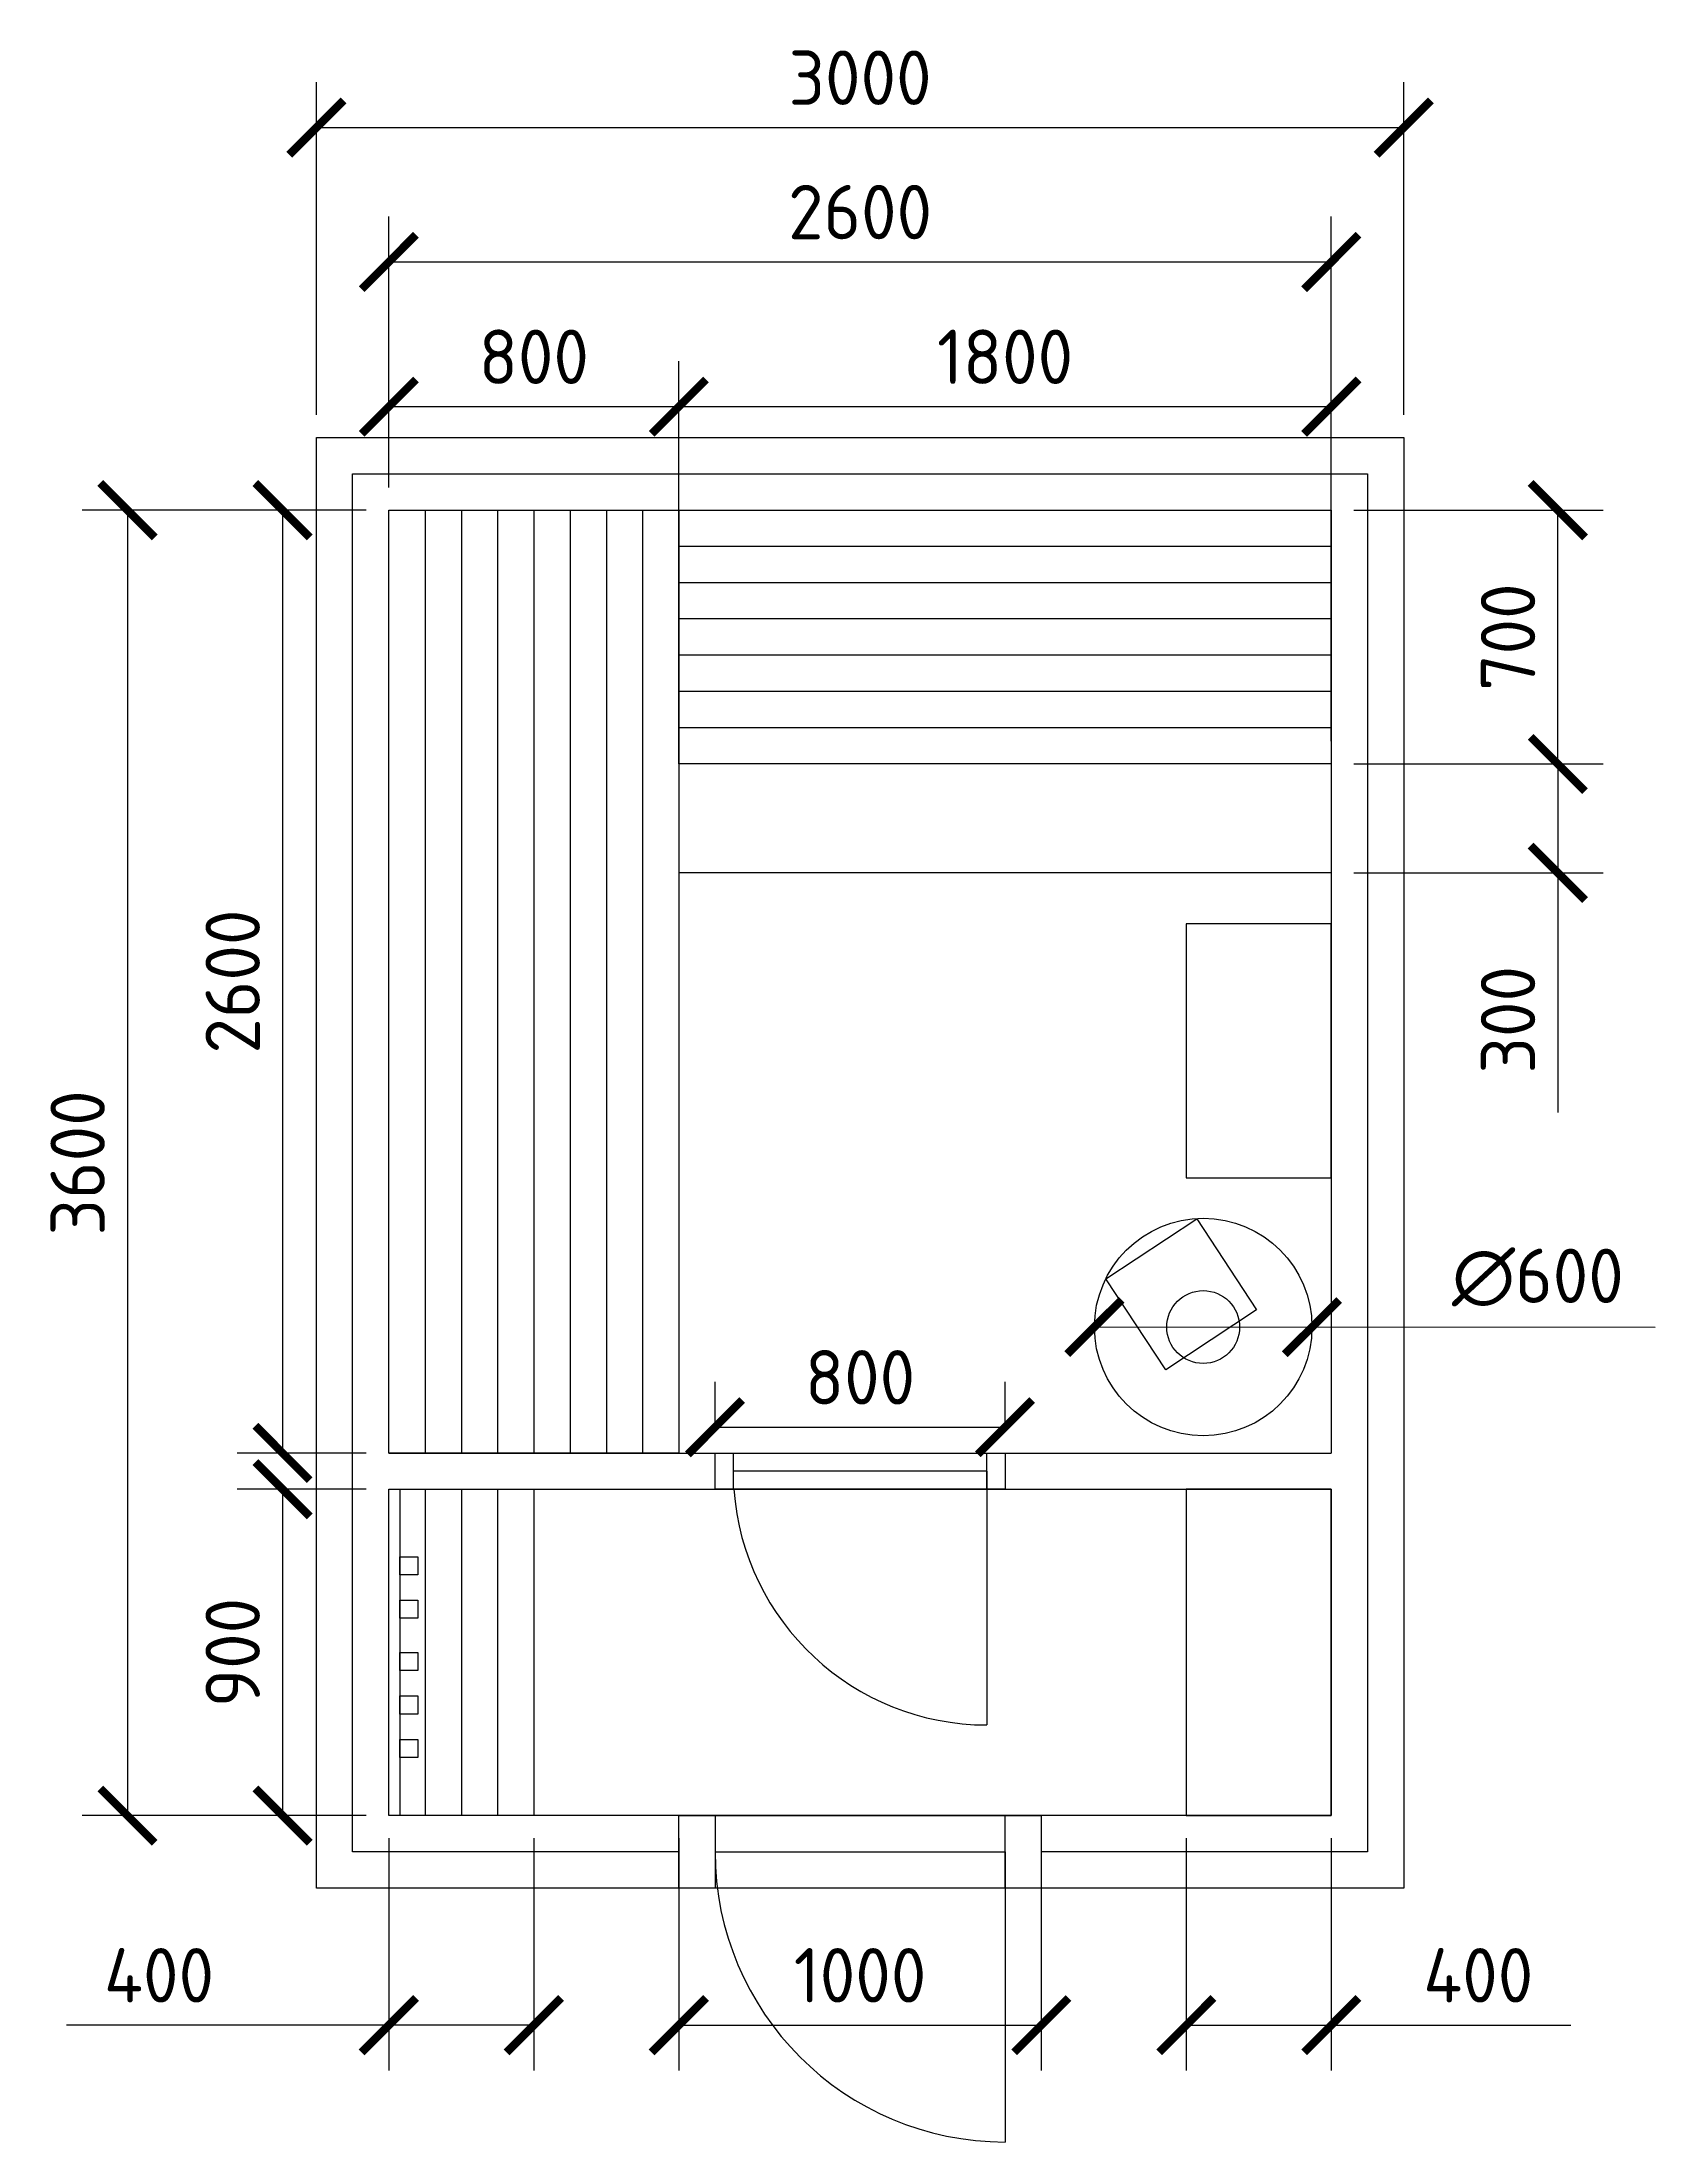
# Model space of a CAD drawing. Header units: millimetres. Extents: x -14813 to 141433, y -60308 to 84383.
# Drawn here: x -6516 to -2066, y 13647 to 19438 of the extents above; entities that cross this region are included whole.
import ezdxf

# ---------------------------------------------------------------- set-up
doc = ezdxf.new("R2010")
doc.units = ezdxf.units.MM
for name, color, linetype, lineweight in [('двери', 5, 'Continuous', 25), ('мебель', 44, 'Continuous', 25), ('оборудование', 30, 'Continuous', 25), ('размер', 1, 'Continuous', 25), ('стены', 7, 'Continuous', 25)]:
    doc.layers.add(name, color=color, linetype=linetype, lineweight=lineweight)
doc.styles.add('Аннотативный', font='')
doc.styles.get('Аннотативный').set_extended_font_data('GOST Common')
doc.dimstyles.new('Аннотативный', dxfattribs={"dimscale": 0, "dimtxt": 1.5, "dimasz": 1.5, "dimexe": 1.25, "dimexo": 0.625, "dimtad": 1, "dimdec": 0, "dimtxsty": 'Аннотативный', "dimblk": 'ARCHTICK', "dimcen": 2.5, "dimadec": 0, "dimazin": 0, "dimtfac": 1, "dimtdec": 0, "dimtmove": 0, "dimatfit": 3, "dimldrblk": 'CLOSEDBLANK', "dimfxl": 1, "dimarcsym": 0})

# ---------------------------------------------------------------- blocks, each defined once
blk = doc.blocks.new('_ArchTick')
at = {"color": 0, "linetype": 'ByBlock', "const_width": 0.15}
blk.add_lwpolyline([(-0.5, -0.5), (0.5, 0.5)], dxfattribs=at)
blk = doc.blocks.new('*D104')
at = {"layer": 'Defpoints', "color": 0, "transparency": 16777216}
for p in [(-2758.8, 19202.2), (-5758.8, 18347.2), (-2758.8, 18347.2)]:
    blk.add_point(p, dxfattribs=at)
at = {"layer": 'размер', "color": 0, "lineweight": -2, "transparency": 16777216}
for p, q in [((-5758.8, 18409.7), (-5758.8, 19327.2)), ((-2758.8, 18409.7), (-2758.8, 19327.2)), ((-5758.8, 19202.2), (-2758.8, 19202.2))]:
    blk.add_line(p, q, dxfattribs=at)
at = {"layer": 'размер', "color": 0, "lineweight": -2, "transparency": 16777216, "xscale": 150, "yscale": 150, "zscale": 150, "rotation": 180}
blk.add_blockref('_ArchTick', (-5758.8, 19202.2), dxfattribs=at)
at = {"layer": 'размер', "color": 0, "lineweight": -2, "transparency": 16777216, "xscale": 150, "yscale": 150, "zscale": 150}
blk.add_blockref('_ArchTick', (-2758.8, 19202.2), dxfattribs=at)
at = {"layer": 'размер', "color": 0, "transparency": 16777216, "insert": (-4258.8, 19339.7), "char_height": 150, "attachment_point": 5, "style": 'Аннотативный'}
blk.add_mtext('3000', dxfattribs=at)
blk = doc.blocks.new('_ClosedBlank')
at = {"color": 0, "linetype": 'ByBlock', "lineweight": -2}
for p, q in [((-1, 0.2), (0, 0)), ((-1, 0.2), (-1, -0.2)), ((0, 0), (-1, -0.2))]:
    blk.add_line(p, q, dxfattribs=at)
blk = doc.blocks.new('*D106')
at = {"layer": 'Defpoints', "color": 0, "transparency": 16777216}
for p in [(-2958.8, 18831.7), (-5558.8, 18147.2), (-2958.8, 18147.2)]:
    blk.add_point(p, dxfattribs=at)
at = {"layer": 'размер', "color": 0, "lineweight": -2, "transparency": 16777216}
for p, q in [((-5558.8, 18209.7), (-5558.8, 18956.7)), ((-2958.8, 18209.7), (-2958.8, 18956.7)), ((-5558.8, 18831.7), (-2958.8, 18831.7))]:
    blk.add_line(p, q, dxfattribs=at)
at = {"layer": 'размер', "color": 0, "lineweight": -2, "transparency": 16777216, "xscale": 150, "yscale": 150, "zscale": 150, "rotation": 180}
blk.add_blockref('_ArchTick', (-5558.8, 18831.7), dxfattribs=at)
at = {"layer": 'размер', "color": 0, "lineweight": -2, "transparency": 16777216, "xscale": 150, "yscale": 150, "zscale": 150}
blk.add_blockref('_ArchTick', (-2958.8, 18831.7), dxfattribs=at)
at = {"layer": 'размер', "color": 0, "transparency": 16777216, "insert": (-4258.8, 18969.2), "char_height": 150, "attachment_point": 5, "style": 'Аннотативный'}
blk.add_mtext('2600', dxfattribs=at)
blk = doc.blocks.new('*D107')
at = {"layer": 'Defpoints', "color": 0, "transparency": 16777216}
for p in [(-5558.8, 18147.2), (-6279.8, 14547.2), (-5558.8, 14547.2)]:
    blk.add_point(p, dxfattribs=at)
at = {"layer": 'размер', "color": 0, "lineweight": -2, "transparency": 16777216}
for p, q in [((-5621.3, 18147.2), (-6404.8, 18147.2)), ((-6279.8, 18147.2), (-6279.8, 14547.2)), ((-5621.3, 14547.2), (-6404.8, 14547.2))]:
    blk.add_line(p, q, dxfattribs=at)
at = {"layer": 'размер', "color": 0, "lineweight": -2, "transparency": 16777216, "xscale": 150, "yscale": 150, "zscale": 150}
for p, rotation in [((-6279.8, 18147.2), 90), ((-6279.8, 14547.2), 270)]:
    blk.add_blockref('_ArchTick', p, dxfattribs=dict(at, rotation=rotation))
at = {"layer": 'размер', "color": 0, "transparency": 16777216, "insert": (-6417.3, 16347.2), "char_height": 150, "attachment_point": 5, "rotation": 90, "style": 'Аннотативный'}
blk.add_mtext('3600', dxfattribs=at)
blk = doc.blocks.new('*D108')
at = {"layer": 'Defpoints', "color": 0, "transparency": 16777216}
for p in [(-4758.8, 18432.6), (-5558.8, 18147.2), (-4758.8, 18147.2)]:
    blk.add_point(p, dxfattribs=at)
at = {"layer": 'размер', "color": 0, "lineweight": -2, "transparency": 16777216}
for p, q in [((-5558.8, 18209.7), (-5558.8, 18557.6)), ((-4758.8, 18209.7), (-4758.8, 18557.6)), ((-5558.8, 18432.6), (-4758.8, 18432.6))]:
    blk.add_line(p, q, dxfattribs=at)
at = {"layer": 'размер', "color": 0, "lineweight": -2, "transparency": 16777216, "xscale": 150, "yscale": 150, "zscale": 150, "rotation": 180}
blk.add_blockref('_ArchTick', (-5558.8, 18432.6), dxfattribs=at)
at = {"layer": 'размер', "color": 0, "lineweight": -2, "transparency": 16777216, "xscale": 150, "yscale": 150, "zscale": 150}
blk.add_blockref('_ArchTick', (-4758.8, 18432.6), dxfattribs=at)
at = {"layer": 'размер', "color": 0, "transparency": 16777216, "insert": (-5158.8, 18570.1), "char_height": 150, "attachment_point": 5, "style": 'Аннотативный'}
blk.add_mtext('800', dxfattribs=at)
blk = doc.blocks.new('*D109')
at = {"layer": 'Defpoints', "color": 0, "transparency": 16777216}
for p in [(-5558.8, 18147.2), (-5852, 15547.2), (-5558.8, 15547.2)]:
    blk.add_point(p, dxfattribs=at)
at = {"layer": 'размер', "color": 0, "lineweight": -2, "transparency": 16777216}
for p, q in [((-5621.3, 18147.2), (-5977, 18147.2)), ((-5852, 18147.2), (-5852, 15547.2)), ((-5621.3, 15547.2), (-5977, 15547.2))]:
    blk.add_line(p, q, dxfattribs=at)
at = {"layer": 'размер', "color": 0, "lineweight": -2, "transparency": 16777216, "xscale": 150, "yscale": 150, "zscale": 150}
for p, rotation in [((-5852, 18147.2), 90), ((-5852, 15547.2), 270)]:
    blk.add_blockref('_ArchTick', p, dxfattribs=dict(at, rotation=rotation))
at = {"layer": 'размер', "color": 0, "transparency": 16777216, "insert": (-5989.5, 16847.2), "char_height": 150, "attachment_point": 5, "rotation": 90, "style": 'Аннотативный'}
blk.add_mtext('2600', dxfattribs=at)
blk = doc.blocks.new('*D110')
at = {"layer": 'Defpoints', "color": 0, "transparency": 16777216}
for p in [(-5558.8, 15447.2), (-5852, 14547.2), (-5558.8, 14547.2)]:
    blk.add_point(p, dxfattribs=at)
at = {"layer": 'размер', "color": 0, "lineweight": -2, "transparency": 16777216}
for p, q in [((-5621.3, 15447.2), (-5977, 15447.2)), ((-5852, 15447.2), (-5852, 14547.2)), ((-5621.3, 14547.2), (-5977, 14547.2))]:
    blk.add_line(p, q, dxfattribs=at)
at = {"layer": 'размер', "color": 0, "lineweight": -2, "transparency": 16777216, "xscale": 150, "yscale": 150, "zscale": 150}
for p, rotation in [((-5852, 15447.2), 90), ((-5852, 14547.2), 270)]:
    blk.add_blockref('_ArchTick', p, dxfattribs=dict(at, rotation=rotation))
at = {"layer": 'размер', "color": 0, "transparency": 16777216, "insert": (-5989.5, 14997.2), "char_height": 150, "attachment_point": 5, "rotation": 90, "style": 'Аннотативный'}
blk.add_mtext('900', dxfattribs=at)
blk = doc.blocks.new('*D111')
at = {"layer": 'Defpoints', "color": 0, "transparency": 16777216}
for p in [(-3858.8, 15618.5), (-4658.8, 15547.2), (-3858.8, 15547.2)]:
    blk.add_point(p, dxfattribs=at)
at = {"layer": 'размер', "color": 0, "lineweight": -2, "transparency": 16777216}
for p, q in [((-4658.8, 15609.7), (-4658.8, 15743.5)), ((-3858.8, 15609.7), (-3858.8, 15743.5)), ((-4658.8, 15618.5), (-3858.8, 15618.5))]:
    blk.add_line(p, q, dxfattribs=at)
at = {"layer": 'размер', "color": 0, "lineweight": -2, "transparency": 16777216, "xscale": 150, "yscale": 150, "zscale": 150, "rotation": 180}
blk.add_blockref('_ArchTick', (-4658.8, 15618.5), dxfattribs=at)
at = {"layer": 'размер', "color": 0, "lineweight": -2, "transparency": 16777216, "xscale": 150, "yscale": 150, "zscale": 150}
blk.add_blockref('_ArchTick', (-3858.8, 15618.5), dxfattribs=at)
at = {"layer": 'размер', "color": 0, "transparency": 16777216, "insert": (-4258.8, 15756), "char_height": 150, "attachment_point": 5, "style": 'Аннотативный'}
blk.add_mtext('800', dxfattribs=at)
blk = doc.blocks.new('*D112')
at = {"layer": 'Defpoints', "color": 0, "transparency": 16777216}
for p in [(-5558.8, 14547.2), (-5158.8, 14547.2), (-5158.8, 13969.5)]:
    blk.add_point(p, dxfattribs=at)
at = {"layer": 'размер', "color": 0, "lineweight": -2, "transparency": 16777216}
for p, q in [((-5558.8, 14484.7), (-5558.8, 13844.5)), ((-5158.8, 14484.7), (-5158.8, 13844.5)), ((-5558.8, 13969.5), (-6448, 13969.5)), ((-5158.8, 13969.5), (-5558.8, 13969.5))]:
    blk.add_line(p, q, dxfattribs=at)
at = {"layer": 'размер', "color": 0, "lineweight": -2, "transparency": 16777216, "xscale": 150, "yscale": 150, "zscale": 150, "rotation": 180}
blk.add_blockref('_ArchTick', (-5558.8, 13969.5), dxfattribs=at)
at = {"layer": 'размер', "color": 0, "lineweight": -2, "transparency": 16777216, "xscale": 150, "yscale": 150, "zscale": 150}
blk.add_blockref('_ArchTick', (-5158.8, 13969.5), dxfattribs=at)
at = {"layer": 'размер', "color": 0, "transparency": 16777216, "insert": (-6192.7, 14107), "char_height": 150, "attachment_point": 5, "style": 'Аннотативный'}
blk.add_mtext('400', dxfattribs=at)
blk = doc.blocks.new('*D113')
at = {"layer": 'Defpoints', "color": 0, "transparency": 16777216}
for p in [(-4758.8, 14547.2), (-3758.8, 14547.2), (-3758.8, 13969.5)]:
    blk.add_point(p, dxfattribs=at)
at = {"layer": 'размер', "color": 0, "lineweight": -2, "transparency": 16777216}
for p, q in [((-4758.8, 14484.7), (-4758.8, 13844.5)), ((-3758.8, 14484.7), (-3758.8, 13844.5)), ((-4758.8, 13969.5), (-3758.8, 13969.5))]:
    blk.add_line(p, q, dxfattribs=at)
at = {"layer": 'размер', "color": 0, "lineweight": -2, "transparency": 16777216, "xscale": 150, "yscale": 150, "zscale": 150, "rotation": 180}
blk.add_blockref('_ArchTick', (-4758.8, 13969.5), dxfattribs=at)
at = {"layer": 'размер', "color": 0, "lineweight": -2, "transparency": 16777216, "xscale": 150, "yscale": 150, "zscale": 150}
blk.add_blockref('_ArchTick', (-3758.8, 13969.5), dxfattribs=at)
at = {"layer": 'размер', "color": 0, "transparency": 16777216, "insert": (-4258.8, 14107), "char_height": 150, "attachment_point": 5, "style": 'Аннотативный'}
blk.add_mtext('1000', dxfattribs=at)
blk = doc.blocks.new('*D114')
at = {"layer": 'Defpoints', "color": 0, "transparency": 16777216}
for p in [(-3358.8, 14547.2), (-2958.8, 14547.2), (-2958.8, 13969.5)]:
    blk.add_point(p, dxfattribs=at)
at = {"layer": 'размер', "color": 0, "lineweight": -2, "transparency": 16777216}
for p, q in [((-3358.8, 14484.7), (-3358.8, 13844.5)), ((-2958.8, 14484.7), (-2958.8, 13844.5)), ((-3358.8, 13969.5), (-2958.8, 13969.5)), ((-2958.8, 13969.5), (-2298, 13969.5))]:
    blk.add_line(p, q, dxfattribs=at)
at = {"layer": 'размер', "color": 0, "lineweight": -2, "transparency": 16777216, "xscale": 150, "yscale": 150, "zscale": 150, "rotation": 180}
blk.add_blockref('_ArchTick', (-3358.8, 13969.5), dxfattribs=at)
at = {"layer": 'размер', "color": 0, "lineweight": -2, "transparency": 16777216, "xscale": 150, "yscale": 150, "zscale": 150}
blk.add_blockref('_ArchTick', (-2958.8, 13969.5), dxfattribs=at)
at = {"layer": 'размер', "color": 0, "transparency": 16777216, "insert": (-2553.4, 14107), "char_height": 150, "attachment_point": 5, "style": 'Аннотативный'}
blk.add_mtext('400', dxfattribs=at)
blk = doc.blocks.new('*D115')
at = {"layer": 'Defpoints', "color": 0, "transparency": 16777216}
for p in [(-3612.2, 15894.8), (-3012.2, 15894.2)]:
    blk.add_point(p, dxfattribs=at)
at = {"layer": 'размер', "color": 0, "lineweight": -2, "transparency": 16777216}
for p in [(-3612.2, 15894.8), (-2065.8, 15893.1)]:
    blk.add_line(p, (-3012.2, 15894.2), dxfattribs=at)
at = {"layer": 'размер', "color": 0, "lineweight": -2, "transparency": 16777216, "xscale": 150, "yscale": 150, "zscale": 150}
for p, rotation in [((-3612.2, 15894.8), 359.9385579552658), ((-3012.2, 15894.2), 179.9385579552658)]:
    blk.add_blockref('_ArchTick', p, dxfattribs=dict(at, rotation=rotation))
at = {"layer": 'размер', "color": 0, "transparency": 16777216, "insert": (-2388.8, 16031), "char_height": 150, "attachment_point": 5, "rotation": 359.93856, "style": 'Аннотативный'}
blk.add_mtext('∅600', dxfattribs=at)
blk = doc.blocks.new('*D116')
at = {"layer": 'Defpoints', "color": 0, "transparency": 16777216}
for p in [(-2958.8, 17447.2), (-2958.8, 17147.2), (-2333.8, 17147.2)]:
    blk.add_point(p, dxfattribs=at)
at = {"layer": 'размер', "color": 0, "lineweight": -2, "transparency": 16777216}
for p, q in [((-2896.3, 17447.2), (-2208.8, 17447.2)), ((-2333.8, 17447.2), (-2333.8, 17147.2)), ((-2896.3, 17147.2), (-2208.8, 17147.2)), ((-2333.8, 17147.2), (-2333.8, 16486.5))]:
    blk.add_line(p, q, dxfattribs=at)
at = {"layer": 'размер', "color": 0, "lineweight": -2, "transparency": 16777216, "xscale": 150, "yscale": 150, "zscale": 150}
for p, rotation in [((-2333.8, 17447.2), 90), ((-2333.8, 17147.2), 270)]:
    blk.add_blockref('_ArchTick', p, dxfattribs=dict(at, rotation=rotation))
at = {"layer": 'размер', "color": 0, "transparency": 16777216, "insert": (-2471.3, 16741.9), "char_height": 150, "attachment_point": 5, "rotation": 90, "style": 'Аннотативный'}
blk.add_mtext('300', dxfattribs=at)
blk = doc.blocks.new('*D117')
at = {"layer": 'Defpoints', "color": 0, "transparency": 16777216}
for p in [(-2958.8, 18147.2), (-2333.8, 18147.2), (-2958.8, 17447.2)]:
    blk.add_point(p, dxfattribs=at)
at = {"layer": 'размер', "color": 0, "lineweight": -2, "transparency": 16777216}
for p, q in [((-2896.3, 18147.2), (-2208.8, 18147.2)), ((-2333.8, 17447.2), (-2333.8, 18147.2)), ((-2896.3, 17447.2), (-2208.8, 17447.2))]:
    blk.add_line(p, q, dxfattribs=at)
at = {"layer": 'размер', "color": 0, "lineweight": -2, "transparency": 16777216, "xscale": 150, "yscale": 150, "zscale": 150}
for p, rotation in [((-2333.8, 18147.2), 90), ((-2333.8, 17447.2), 270)]:
    blk.add_blockref('_ArchTick', p, dxfattribs=dict(at, rotation=rotation))
at = {"layer": 'размер', "color": 0, "transparency": 16777216, "insert": (-2471.3, 17797.2), "char_height": 150, "attachment_point": 5, "rotation": 90, "style": 'Аннотативный'}
blk.add_mtext('700', dxfattribs=at)
blk = doc.blocks.new('*D118')
at = {"layer": 'Defpoints', "color": 0, "transparency": 16777216}
for p in [(-2958.8, 18432.6), (-4758.8, 17447.2), (-2958.8, 17447.2)]:
    blk.add_point(p, dxfattribs=at)
at = {"layer": 'размер', "color": 0, "lineweight": -2, "transparency": 16777216}
for p, q in [((-4758.8, 17509.7), (-4758.8, 18557.6)), ((-2958.8, 17509.7), (-2958.8, 18557.6)), ((-4758.8, 18432.6), (-2958.8, 18432.6))]:
    blk.add_line(p, q, dxfattribs=at)
at = {"layer": 'размер', "color": 0, "lineweight": -2, "transparency": 16777216, "xscale": 150, "yscale": 150, "zscale": 150, "rotation": 180}
blk.add_blockref('_ArchTick', (-4758.8, 18432.6), dxfattribs=at)
at = {"layer": 'размер', "color": 0, "lineweight": -2, "transparency": 16777216, "xscale": 150, "yscale": 150, "zscale": 150}
blk.add_blockref('_ArchTick', (-2958.8, 18432.6), dxfattribs=at)
at = {"layer": 'размер', "color": 0, "transparency": 16777216, "insert": (-3858.8, 18570.1), "char_height": 150, "attachment_point": 5, "style": 'Аннотативный'}
blk.add_mtext('1800', dxfattribs=at)

msp = doc.modelspace()

# ---------------------------------------------------------------- linework, layer by layer
at = {"layer": 'двери'}
for p, q in [((-4658.8, 14447.2), (-3858.8, 14447.2)), ((-3858.8, 14447.2), (-3858.8, 13647.2))]:
    msp.add_line(p, q, dxfattribs=at)
for points in [[(-4258.8, 15547.2), (-3858.8, 15547.2), (-3858.8, 15447.2), (-4658.8, 15447.2), (-4658.8, 15547.2), (-3858.8, 15547.2)], [(-4658.8, 15547.2), (-4608.8, 15547.2), (-4608.8, 15447.2), (-4658.8, 15447.2), (-4658.8, 15547.2)], [(-3908.8, 15547.2), (-3858.8, 15547.2), (-3858.8, 15447.2), (-3908.8, 15447.2), (-3908.8, 15547.2)], [(-3908.8, 15497.2), (-4608.8, 15497.2)], [(-3908.8, 15497.2), (-3908.8, 14797.2)], [(-4258.8, 14547.2), (-3758.8, 14547.2), (-3758.8, 14347.2), (-4758.8, 14347.2), (-4758.8, 14547.2), (-3758.8, 14547.2)], [(-4758.8, 14547.2), (-4658.8, 14547.2), (-4658.8, 14347.2), (-4758.8, 14347.2), (-4758.8, 14547.2)], [(-3858.8, 14547.2), (-3758.8, 14547.2), (-3758.8, 14347.2), (-3858.8, 14347.2), (-3858.8, 14547.2)]]:
    msp.add_lwpolyline(points, dxfattribs=at)
for centre, radius, start in [((-3908.8, 15497.2), 700, 184.09604), ((-3858.8, 14447.2), 800, 180)]:
    msp.add_arc(centre, radius, start, 270, dxfattribs=at)
at = {"layer": 'мебель'}
for p, q in [((-5458.8, 18147.2), (-5458.8, 15547.2)), ((-5458.8, 18147.2), (-5458.8, 15547.2)), ((-5358.8, 18147.2), (-5358.8, 15547.2)), ((-5258.8, 18147.2), (-5258.8, 15547.2)), ((-5258.8, 18147.2), (-5258.8, 15547.2)), ((-5258.8, 18147.2), (-5258.8, 15547.2)), ((-5158.8, 18147.2), (-5158.8, 15547.2)), ((-5058.8, 18147.2), (-5058.8, 15547.2)), ((-4958.8, 18147.2), (-4958.8, 15547.2)), ((-4858.8, 18147.2), (-4858.8, 15547.2)), ((-2958.8, 18047.2), (-4758.8, 18047.2)), ((-2958.8, 17947.2), (-4758.8, 17947.2)), ((-2958.8, 17847.2), (-4758.8, 17847.2)), ((-2958.8, 17747.2), (-4758.8, 17747.2)), ((-2958.8, 17647.2), (-4758.8, 17647.2)), ((-2958.8, 17547.2), (-4758.8, 17547.2)), ((-2958.8, 17147.2), (-4758.8, 17147.2)), ((-5458.8, 15447.2), (-5458.8, 14547.2)), ((-5358.8, 15447.2), (-5358.8, 14547.2)), ((-5258.8, 15447.2), (-5258.8, 14547.2))]:
    msp.add_line(p, q, dxfattribs=at)
for points in [[(-5558.8, 18147.2), (-4758.8, 18147.2), (-4758.8, 15547.2), (-5558.8, 15547.2), (-5558.8, 18147.2)], [(-4758.8, 18147.2), (-2958.8, 18147.2), (-2958.8, 17447.2), (-4758.8, 17447.2), (-4758.8, 18147.2)], [(-5558.8, 15447.2), (-5158.8, 15447.2), (-5158.8, 14547.2), (-5558.8, 14547.2), (-5558.8, 15447.2)], [(-5558.8, 15447.2), (-5528.8, 15447.2), (-5528.8, 14547.2), (-5558.8, 14547.2), (-5558.8, 15447.2)], [(-2958.8, 15447.2), (-3358.8, 15447.2), (-3358.8, 14547.2), (-2958.8, 14547.2), (-2958.8, 15447.2)], [(-5528.8, 15261.3), (-5478.8, 15261.3), (-5478.8, 15211.3), (-5528.8, 15211.3), (-5528.8, 15261.3)], [(-5528.8, 15141.3), (-5478.8, 15141.3), (-5478.8, 15091.3), (-5528.8, 15091.3), (-5528.8, 15141.3)], [(-5528.8, 14997.2), (-5478.8, 14997.2), (-5478.8, 14947.2), (-5528.8, 14947.2), (-5528.8, 14997.2)], [(-5528.8, 14997.2), (-5478.8, 14997.2), (-5478.8, 14947.2), (-5528.8, 14947.2), (-5528.8, 14997.2)], [(-5528.8, 14997.2), (-5478.8, 14997.2), (-5478.8, 14947.2), (-5528.8, 14947.2), (-5528.8, 14997.2)], [(-5528.8, 14877.2), (-5478.8, 14877.2), (-5478.8, 14827.2), (-5528.8, 14827.2), (-5528.8, 14877.2)], [(-5528.8, 14757.2), (-5478.8, 14757.2), (-5478.8, 14707.2), (-5528.8, 14707.2), (-5528.8, 14757.2)]]:
    msp.add_lwpolyline(points, dxfattribs=at)
at = {"layer": 'оборудование'}
for points in [[(-2958.8, 17006), (-3358.8, 17006), (-3358.8, 16306), (-2958.8, 16306), (-2958.8, 17006)], [(-3164.8, 15942.1), (-3415.1, 15776.8), (-3580.4, 16027.2), (-3330.1, 16192.5), (-3164.8, 15942.1)]]:
    msp.add_lwpolyline(points, dxfattribs=at)
for radius in [300, 100.5]:
    msp.add_circle((-3312.2, 15894.5), radius, dxfattribs=at)
at = {"layer": 'стены'}
for points in [[(-5758.8, 18347.2), (-2758.8, 18347.2), (-2758.8, 14347.2), (-5758.8, 14347.2), (-5758.8, 18347.2)], [(-4758.8, 14447.2), (-5658.8, 14447.2), (-5658.8, 18247.2), (-2858.8, 18247.2), (-2858.8, 14447.2), (-3758.8, 14447.2)], [(-5558.8, 15547.2), (-5558.8, 18147.2), (-2958.8, 18147.2), (-2958.8, 15547.2)], [(-5558.8, 15547.2), (-2958.8, 15547.2)], [(-5558.8, 15447.2), (-2958.8, 15447.2)], [(-2958.8, 15447.2), (-2958.8, 14547.2), (-5558.8, 14547.2), (-5558.8, 15447.2)]]:
    msp.add_lwpolyline(points, dxfattribs=at)

# ---------------------------------------------------------------- dimensions: what is measured, and where the dimension line sits
at = {"layer": 'размер'}
for base, p1, p2, picture, middle in [((-2758.8, 19202.2), (-5758.8, 18347.2), (-2758.8, 18347.2), '*D104', (-4258.8, 19339.7)), ((-2958.8, 18831.7), (-5558.8, 18147.2), (-2958.8, 18147.2), '*D106', (-4258.8, 18969.2)), ((-4758.8, 18432.6), (-5558.8, 18147.2), (-4758.8, 18147.2), '*D108', (-5158.8, 18570.1)), ((-2958.8, 18432.6), (-4758.8, 17447.2), (-2958.8, 17447.2), '*D118', (-3858.8, 18570.1)), ((-3858.8, 15618.5), (-4658.8, 15547.2), (-3858.8, 15547.2), '*D111', (-4258.8, 15756)), ((-3758.8, 13969.5), (-4758.8, 14547.2), (-3758.8, 14547.2), '*D113', (-4258.8, 14107)), ((-2958.8, 13969.5), (-3358.8, 14547.2), (-2958.8, 14547.2), '*D114', (-2553.4, 14107))]:
    dim = msp.add_linear_dim(base=base, p1=p1, p2=p2, dimstyle='Аннотативный', dxfattribs=at)
    dim.commit()
    dim.dimension.update_dxf_attribs({"geometry": picture, "text_midpoint": middle})
for base, p1, p2, picture, middle in [((-6279.8, 14547.2), (-5558.8, 18147.2), (-5558.8, 14547.2), '*D107', (-6417.3, 16347.2)), ((-2333.8, 18147.2), (-2958.8, 17447.2), (-2958.8, 18147.2), '*D117', (-2471.3, 17797.2)), ((-2333.8, 17147.2), (-2958.8, 17447.2), (-2958.8, 17147.2), '*D116', (-2471.3, 16741.9)), ((-5852, 14547.2), (-5558.8, 15447.2), (-5558.8, 14547.2), '*D110', (-5989.5, 14997.2))]:
    dim = msp.add_linear_dim(base=base, p1=p1, p2=p2, angle=90, dimstyle='Аннотативный', dxfattribs=at)
    dim.commit()
    dim.dimension.update_dxf_attribs({"geometry": picture, "text_midpoint": middle})
dim = msp.add_aligned_dim(p1=(-5558.8, 18147.2), p2=(-5558.8, 15547.2), distance=-293.3, dimstyle='Аннотативный', dxfattribs=at)
dim.commit()
dim.dimension.update_dxf_attribs({"geometry": '*D109', "text_midpoint": (-5989.5, 16847.2)})
dim = msp.add_diameter_dim_2p(p1=(-3612.2, 15894.8), p2=(-3012.2, 15894.2), dimstyle='Аннотативный', dxfattribs=at)
dim.commit()
dim.dimension.update_dxf_attribs({"geometry": '*D115', "text_midpoint": (-2388.8, 16031)})
dim = msp.add_linear_dim(base=(-5158.8, 13969.5), p1=(-5558.8, 14547.2), p2=(-5158.8, 14547.2), dimstyle='Аннотативный', dxfattribs=at)
dim.commit()
dim.dimension.update_dxf_attribs({"geometry": '*D112', "text_midpoint": (-6192.7, 13969.5), "dimtype": 160})

doc.saveas('drawing.dxf')
